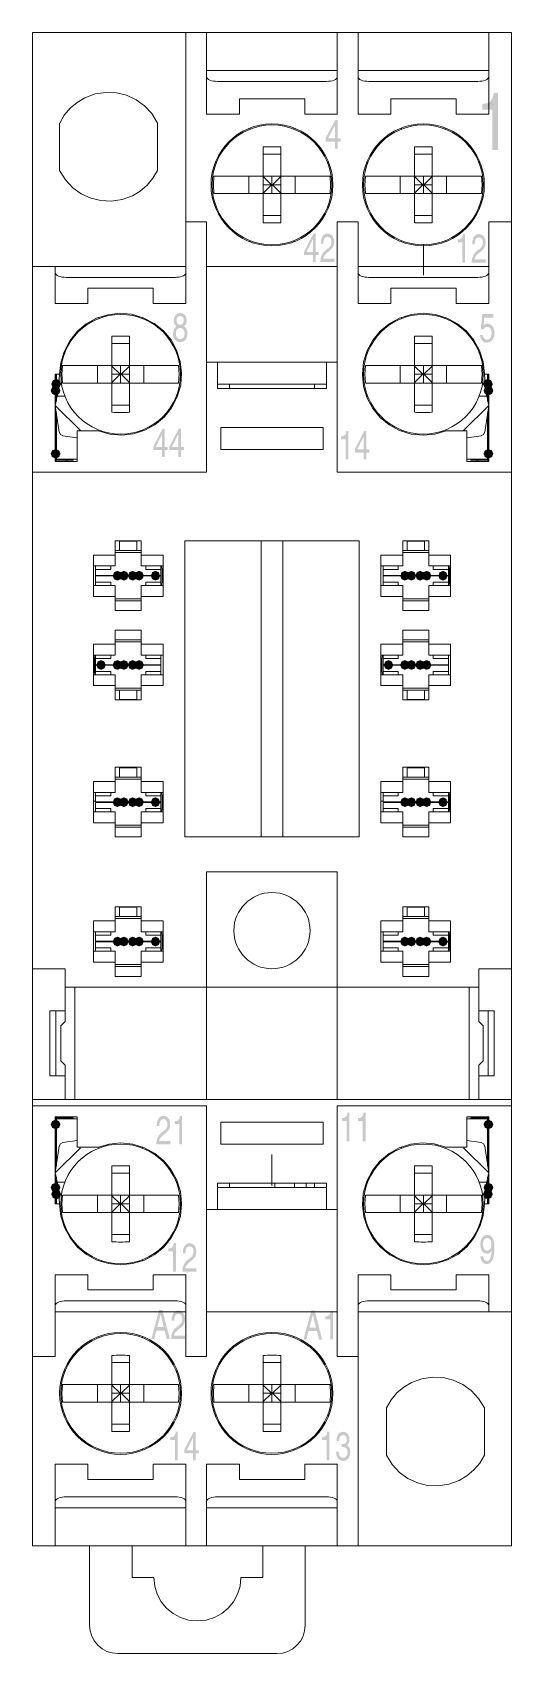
# Model space of a CAD drawing. Header units: inches. Extents: x 9 to 122, y -5 to 111.
# Drawn here: x 100.3 to 122.3, y 10.3 to 84.8 of the extents above.
import ezdxf

# ---------------------------------------------------------------- set-up
doc = ezdxf.new("R2010")
doc.units = ezdxf.units.IN
doc.header["$MEASUREMENT"] = 0

msp = doc.modelspace()

# ---------------------------------------------------------------- hatches: boundary and pattern name
h = msp.add_hatch(color=7)
h.dxf.hatch_style = 2
h.paths.add_polyline_path([(121.719, 79.394), (121.458, 79.394), (121.458, 81.255), (121.003, 81.255), (121.003, 81.515), (121.208, 81.546), (121.355, 81.616), (121.458, 81.761), (121.528, 82.015), (121.719, 82.015)])
h = msp.add_hatch(color=7)
h.paths.add_polyline_path([(113.914, 79.928), (114.227, 79.928), (114.227, 80.523)])
h.paths.add_polyline_path([(114.35, 79.785), (114.35, 79.467), (114.227, 79.467), (114.227, 79.785), (113.801, 79.785), (113.801, 79.946), (114.248, 80.778), (114.35, 80.778), (114.35, 79.928), (114.492, 79.928), (114.492, 79.785)])
h = msp.add_hatch(color=7)
h.paths.add_polyline_path([(112.922, 74.713), (113.223, 74.713), (113.223, 75.308)])
h.paths.add_polyline_path([(113.34, 74.572), (113.34, 74.252), (113.223, 74.252), (113.223, 74.572), (112.814, 74.572), (112.814, 74.732), (113.243, 75.564), (113.34, 75.564), (113.34, 74.713), (113.477, 74.713), (113.477, 74.572)])
h = msp.add_hatch(color=7)
h.dxf.hatch_style = 2
h.paths.add_polyline_path([(113.58, 75.093), (113.59, 75.237), (113.617, 75.347), (113.656, 75.43), (113.704, 75.489), (113.757, 75.528), (113.811, 75.55), (113.862, 75.561), (113.905, 75.564), (114.019, 75.537), (114.112, 75.459), (114.175, 75.336), (114.198, 75.172), (114.178, 75.019), (114.125, 74.904), (114.045, 74.814), (113.947, 74.734), (113.849, 74.659), (113.723, 74.515), (113.688, 74.407), (114.198, 74.407), (114.198, 74.253), (113.557, 74.253), (113.576, 74.435), (113.622, 74.577), (113.69, 74.687), (113.776, 74.772), (113.901, 74.874), (113.97, 74.931), (114.024, 74.992), (114.06, 75.071), (114.072, 75.179), (114.063, 75.261), (114.031, 75.337), (113.974, 75.394), (113.887, 75.416), (113.783, 75.378), (113.727, 75.289), (113.704, 75.182), (113.698, 75.093)])
h = msp.add_hatch(color=7)
h.dxf.hatch_style = 2
h.paths.add_polyline_path([(120.209, 74.227), (120.084, 74.227), (120.084, 75.157), (119.865, 75.157), (119.865, 75.288), (119.964, 75.303), (120.034, 75.338), (120.084, 75.41), (120.117, 75.538), (120.209, 75.538)])
h = msp.add_hatch(color=7)
h.dxf.hatch_style = 2
h.paths.add_polyline_path([(120.531, 75.067), (120.541, 75.21), (120.567, 75.321), (120.607, 75.404), (120.655, 75.463), (120.708, 75.501), (120.762, 75.524), (120.812, 75.535), (120.855, 75.537), (120.97, 75.511), (121.063, 75.433), (121.126, 75.31), (121.149, 75.146), (121.129, 74.993), (121.076, 74.878), (120.996, 74.787), (120.898, 74.708), (120.801, 74.633), (120.674, 74.489), (120.639, 74.381), (121.149, 74.381), (121.149, 74.227), (120.507, 74.227), (120.527, 74.409), (120.573, 74.55), (120.641, 74.66), (120.727, 74.746), (120.851, 74.848), (120.92, 74.905), (120.975, 74.966), (121.01, 75.044), (121.023, 75.153), (121.014, 75.234), (120.982, 75.31), (120.925, 75.367), (120.837, 75.39), (120.734, 75.352), (120.678, 75.263), (120.655, 75.156), (120.649, 75.067)])
h = msp.add_hatch(color=7)
h.paths.add_polyline_path([(107.297, 71.574), (107.288, 71.639), (107.259, 71.702), (107.203, 71.751), (107.114, 71.77), (107.034, 71.75), (106.985, 71.699), (106.96, 71.632), (106.953, 71.565), (107.005, 71.417), (107.123, 71.363), (107.25, 71.424)])
h.paths.add_polyline_path([(106.924, 70.979), (106.932, 70.895), (106.964, 70.81), (107.028, 70.745), (107.132, 70.719), (107.2, 70.729), (107.263, 70.766), (107.309, 70.841), (107.327, 70.967), (107.311, 71.081), (107.267, 71.161), (107.203, 71.207), (107.124, 71.222), (107.035, 71.201), (106.973, 71.146), (106.936, 71.069)])
h.paths.add_polyline_path([(107.298, 71.304), (107.379, 71.236), (107.428, 71.153), (107.452, 71.066), (107.458, 70.986), (107.439, 70.832), (107.379, 70.699), (107.276, 70.606), (107.128, 70.571), (107.019, 70.591), (106.893, 70.672), (106.835, 70.756), (106.805, 70.843), (106.794, 70.922), (106.793, 70.983), (106.837, 71.181), (106.959, 71.302), (106.861, 71.4), (106.826, 71.557), (106.839, 71.671), (106.886, 71.789), (106.977, 71.88), (107.122, 71.918), (107.26, 71.886), (107.353, 71.806), (107.406, 71.697), (107.422, 71.579), (107.409, 71.461), (107.376, 71.383), (107.336, 71.333)])
h = msp.add_hatch(color=7)
h.dxf.hatch_style = 2
h.paths.add_polyline_path([(121.049, 71.344), (121.126, 71.402), (121.238, 71.427), (121.355, 71.399), (121.458, 71.318), (121.531, 71.187), (121.559, 71.007), (121.547, 70.874), (121.497, 70.723), (121.389, 70.598), (121.205, 70.546), (121.105, 70.562), (121.008, 70.618), (120.931, 70.728), (120.89, 70.908), (121.016, 70.908), (121.038, 70.81), (121.083, 70.741), (121.146, 70.701), (121.223, 70.688), (121.308, 70.712), (121.373, 70.777), (121.414, 70.872), (121.428, 70.989), (121.411, 71.114), (121.365, 71.205), (121.296, 71.26), (121.212, 71.279), (121.112, 71.247), (121.031, 71.154), (120.926, 71.162), (120.999, 71.865), (121.504, 71.865), (121.504, 71.704), (121.091, 71.704)])
h = msp.add_hatch(color=7)
h.dxf.hatch_style = 2
h.paths.add_polyline_path([(101.39, 68.135), (101.24, 68.197), (101.177, 68.348), (101.24, 68.499), (101.39, 68.561), (101.415, 68.561), (101.566, 68.499), (101.628, 68.348), (101.566, 68.197), (101.415, 68.135)])
h = msp.add_hatch(color=7)
h.dxf.hatch_style = 2
h.paths.add_polyline_path([(101.566, 68.497), (101.415, 68.435), (101.264, 68.497), (101.202, 68.648), (101.264, 68.799), (101.289, 68.824), (101.44, 68.886), (101.591, 68.824), (101.653, 68.673), (101.591, 68.522)])
h = msp.add_hatch(color=7)
h.dxf.hatch_style = 2
h.paths.add_polyline_path([(101.415, 68.435), (101.265, 68.498), (101.202, 68.648), (101.265, 68.799), (101.415, 68.861), (101.44, 68.861), (101.591, 68.799), (101.653, 68.648), (101.591, 68.498), (101.44, 68.435)])
h = msp.add_hatch(color=7)
h.dxf.hatch_style = 2
h.paths.add_polyline_path([(121.09, 68.522), (121.028, 68.673), (121.09, 68.824), (121.241, 68.886), (121.392, 68.824), (121.417, 68.799), (121.479, 68.648), (121.417, 68.497), (121.266, 68.435), (121.115, 68.497)])
h = msp.add_hatch(color=7)
h.dxf.hatch_style = 2
h.paths.add_polyline_path([(121.241, 68.435), (121.09, 68.498), (121.028, 68.648), (121.09, 68.799), (121.241, 68.861), (121.266, 68.861), (121.417, 68.799), (121.479, 68.648), (121.417, 68.498), (121.266, 68.435)])
h = msp.add_hatch(color=7)
h.dxf.hatch_style = 2
h.paths.add_polyline_path([(121.266, 68.135), (121.115, 68.197), (121.053, 68.348), (121.115, 68.499), (121.266, 68.561), (121.291, 68.561), (121.442, 68.499), (121.504, 68.348), (121.442, 68.197), (121.291, 68.135)])
h = msp.add_hatch(color=7)
h.paths.add_polyline_path([(105.996, 65.756), (106.297, 65.756), (106.297, 66.351)])
h.paths.add_polyline_path([(106.414, 65.615), (106.414, 65.296), (106.297, 65.296), (106.297, 65.615), (105.888, 65.615), (105.888, 65.775), (106.317, 66.607), (106.414, 66.607), (106.414, 65.756), (106.551, 65.756), (106.551, 65.615)])
h = msp.add_hatch(color=7)
h.paths.add_polyline_path([(106.738, 65.756), (107.039, 65.756), (107.039, 66.351)])
h.paths.add_polyline_path([(107.156, 65.615), (107.156, 65.296), (107.039, 65.296), (107.039, 65.615), (106.63, 65.615), (106.63, 65.775), (107.059, 66.607), (107.156, 66.607), (107.156, 65.756), (107.293, 65.756), (107.293, 65.615)])
h = msp.add_hatch(color=7)
h.dxf.hatch_style = 2
h.paths.add_polyline_path([(114.852, 65.186), (114.726, 65.186), (114.726, 66.116), (114.508, 66.116), (114.508, 66.246), (114.606, 66.262), (114.676, 66.297), (114.726, 66.369), (114.76, 66.496), (114.852, 66.496)])
h = msp.add_hatch(color=7)
h.paths.add_polyline_path([(115.256, 65.646), (115.556, 65.646), (115.556, 66.241)])
h.paths.add_polyline_path([(115.674, 65.505), (115.674, 65.186), (115.556, 65.186), (115.556, 65.505), (115.148, 65.505), (115.148, 65.665), (115.577, 66.497), (115.674, 66.497), (115.674, 65.646), (115.811, 65.646), (115.811, 65.505)])
h = msp.add_hatch(color=7)
h.dxf.hatch_style = 2
h.paths.add_polyline_path([(101.39, 65.235), (101.24, 65.298), (101.177, 65.448), (101.24, 65.599), (101.39, 65.661), (101.415, 65.661), (101.566, 65.599), (101.628, 65.448), (101.566, 65.298), (101.415, 65.235)])
h = msp.add_hatch(color=7)
h.dxf.hatch_style = 2
h.paths.add_polyline_path([(121.266, 65.235), (121.115, 65.298), (121.053, 65.448), (121.115, 65.599), (121.266, 65.661), (121.291, 65.661), (121.442, 65.599), (121.504, 65.448), (121.442, 65.298), (121.291, 65.235)])
h = msp.add_hatch(color=7)
h.dxf.hatch_style = 2
h.paths.add_polyline_path([(104.453, 59.838), (104.391, 59.687), (104.24, 59.625), (104.09, 59.687), (104.027, 59.838), (104.09, 60.008), (104.24, 60.07), (104.391, 60.008)])
h = msp.add_hatch(color=7)
h.dxf.hatch_style = 2
h.paths.add_polyline_path([(104.327, 59.858), (104.39, 60.008), (104.541, 60.071), (104.691, 60.008), (104.754, 59.858), (104.691, 59.688), (104.541, 59.625), (104.39, 59.688)])
h = msp.add_hatch(color=7)
h.dxf.hatch_style = 2
h.paths.add_polyline_path([(105.153, 59.838), (105.091, 59.687), (104.94, 59.625), (104.79, 59.687), (104.727, 59.838), (104.79, 60.008), (104.94, 60.07), (105.091, 60.008)])
h = msp.add_hatch(color=7)
h.dxf.hatch_style = 2
h.paths.add_polyline_path([(105.027, 59.858), (105.09, 60.008), (105.24, 60.071), (105.391, 60.008), (105.453, 59.858), (105.391, 59.688), (105.24, 59.625), (105.09, 59.688)])
h = msp.add_hatch(color=7)
h.dxf.hatch_style = 2
h.paths.add_polyline_path([(106.203, 59.838), (106.141, 59.687), (105.99, 59.625), (105.84, 59.687), (105.777, 59.838), (105.84, 60.008), (105.99, 60.07), (106.141, 60.008)])
h = msp.add_hatch(color=7)
h.dxf.hatch_style = 2
h.paths.add_polyline_path([(117.654, 59.838), (117.591, 59.687), (117.441, 59.625), (117.29, 59.687), (117.228, 59.838), (117.29, 60.008), (117.441, 60.07), (117.591, 60.008)])
h = msp.add_hatch(color=7)
h.dxf.hatch_style = 2
h.paths.add_polyline_path([(117.954, 59.838), (117.892, 59.687), (117.741, 59.625), (117.59, 59.687), (117.528, 59.838), (117.59, 60.008), (117.741, 60.07), (117.892, 60.008)])
h = msp.add_hatch(color=7)
h.dxf.hatch_style = 2
h.paths.add_polyline_path([(117.928, 59.858), (117.99, 60.008), (118.141, 60.071), (118.292, 60.008), (118.354, 59.858), (118.292, 59.688), (118.141, 59.625), (117.99, 59.688)])
h = msp.add_hatch(color=7)
h.dxf.hatch_style = 2
h.paths.add_polyline_path([(118.228, 59.858), (118.29, 60.008), (118.441, 60.071), (118.592, 60.008), (118.654, 59.858), (118.592, 59.688), (118.441, 59.625), (118.29, 59.688)])
h = msp.add_hatch(color=7)
h.dxf.hatch_style = 2
h.paths.add_polyline_path([(119.404, 59.838), (119.342, 59.687), (119.191, 59.625), (119.04, 59.687), (118.978, 59.838), (119.04, 60.008), (119.191, 60.07), (119.342, 60.008)])
h = msp.add_hatch(color=7)
h.dxf.hatch_style = 2
h.paths.add_polyline_path([(103.277, 55.758), (103.34, 55.909), (103.49, 55.971), (103.641, 55.909), (103.703, 55.758), (103.703, 55.737), (103.641, 55.587), (103.49, 55.524), (103.34, 55.587), (103.277, 55.737)])
h = msp.add_hatch(color=7)
h.dxf.hatch_style = 2
h.paths.add_polyline_path([(104.453, 55.738), (104.391, 55.587), (104.24, 55.525), (104.09, 55.587), (104.027, 55.738), (104.027, 55.759), (104.09, 55.909), (104.24, 55.972), (104.391, 55.909), (104.453, 55.759)])
h = msp.add_hatch(color=7)
h.dxf.hatch_style = 2
h.paths.add_polyline_path([(104.327, 55.758), (104.39, 55.909), (104.541, 55.971), (104.691, 55.909), (104.754, 55.758), (104.754, 55.737), (104.691, 55.587), (104.541, 55.524), (104.39, 55.587), (104.327, 55.737)])
h = msp.add_hatch(color=7)
h.dxf.hatch_style = 2
h.paths.add_polyline_path([(105.153, 55.738), (105.091, 55.587), (104.94, 55.525), (104.79, 55.587), (104.727, 55.738), (104.727, 55.759), (104.79, 55.909), (104.94, 55.972), (105.091, 55.909), (105.153, 55.759)])
h = msp.add_hatch(color=7)
h.dxf.hatch_style = 2
h.paths.add_polyline_path([(105.027, 55.758), (105.09, 55.909), (105.24, 55.971), (105.391, 55.909), (105.453, 55.758), (105.453, 55.737), (105.391, 55.587), (105.24, 55.524), (105.09, 55.587), (105.027, 55.737)])
h = msp.add_hatch(color=7)
h.dxf.hatch_style = 2
h.paths.add_polyline_path([(116.477, 55.758), (116.54, 55.909), (116.69, 55.971), (116.841, 55.909), (116.903, 55.758), (116.903, 55.737), (116.841, 55.587), (116.69, 55.524), (116.54, 55.587), (116.477, 55.737)])
h = msp.add_hatch(color=7)
h.dxf.hatch_style = 2
h.paths.add_polyline_path([(117.654, 55.738), (117.591, 55.587), (117.441, 55.525), (117.29, 55.587), (117.228, 55.738), (117.228, 55.759), (117.29, 55.909), (117.441, 55.972), (117.591, 55.909), (117.654, 55.759)])
h = msp.add_hatch(color=7)
h.dxf.hatch_style = 2
h.paths.add_polyline_path([(117.954, 55.738), (117.892, 55.587), (117.741, 55.525), (117.59, 55.587), (117.528, 55.738), (117.528, 55.759), (117.59, 55.909), (117.741, 55.972), (117.892, 55.909), (117.954, 55.759)])
h = msp.add_hatch(color=7)
h.dxf.hatch_style = 2
h.paths.add_polyline_path([(117.928, 55.758), (117.99, 55.909), (118.141, 55.971), (118.292, 55.909), (118.354, 55.758), (118.354, 55.737), (118.292, 55.587), (118.141, 55.524), (117.99, 55.587), (117.928, 55.737)])
h = msp.add_hatch(color=7)
h.dxf.hatch_style = 2
h.paths.add_polyline_path([(118.228, 55.758), (118.29, 55.909), (118.441, 55.971), (118.592, 55.909), (118.654, 55.758), (118.654, 55.737), (118.592, 55.587), (118.441, 55.524), (118.29, 55.587), (118.228, 55.737)])
h = msp.add_hatch(color=7)
h.dxf.hatch_style = 2
h.paths.add_polyline_path([(104.453, 49.437), (104.391, 49.287), (104.24, 49.224), (104.09, 49.287), (104.027, 49.437), (104.09, 49.607), (104.24, 49.67), (104.391, 49.607)])
h = msp.add_hatch(color=7)
h.dxf.hatch_style = 2
h.paths.add_polyline_path([(104.327, 49.457), (104.39, 49.608), (104.541, 49.67), (104.691, 49.608), (104.754, 49.457), (104.691, 49.287), (104.541, 49.225), (104.39, 49.287)])
h = msp.add_hatch(color=7)
h.dxf.hatch_style = 2
h.paths.add_polyline_path([(105.153, 49.437), (105.091, 49.287), (104.94, 49.224), (104.79, 49.287), (104.727, 49.437), (104.79, 49.607), (104.94, 49.67), (105.091, 49.607)])
h = msp.add_hatch(color=7)
h.dxf.hatch_style = 2
h.paths.add_polyline_path([(105.027, 49.457), (105.09, 49.608), (105.24, 49.67), (105.391, 49.608), (105.453, 49.457), (105.391, 49.287), (105.24, 49.225), (105.09, 49.287)])
h = msp.add_hatch(color=7)
h.dxf.hatch_style = 2
h.paths.add_polyline_path([(106.203, 49.437), (106.141, 49.287), (105.99, 49.224), (105.84, 49.287), (105.777, 49.437), (105.84, 49.607), (105.99, 49.67), (106.141, 49.607)])
h = msp.add_hatch(color=7)
h.dxf.hatch_style = 2
h.paths.add_polyline_path([(117.654, 49.437), (117.591, 49.287), (117.441, 49.224), (117.29, 49.287), (117.228, 49.437), (117.29, 49.607), (117.441, 49.67), (117.591, 49.607)])
h = msp.add_hatch(color=7)
h.dxf.hatch_style = 2
h.paths.add_polyline_path([(117.954, 49.437), (117.892, 49.287), (117.741, 49.224), (117.59, 49.287), (117.528, 49.437), (117.59, 49.607), (117.741, 49.67), (117.892, 49.607)])
h = msp.add_hatch(color=7)
h.dxf.hatch_style = 2
h.paths.add_polyline_path([(117.928, 49.457), (117.99, 49.608), (118.141, 49.67), (118.292, 49.608), (118.354, 49.457), (118.292, 49.287), (118.141, 49.225), (117.99, 49.287)])
h = msp.add_hatch(color=7)
h.dxf.hatch_style = 2
h.paths.add_polyline_path([(118.228, 49.457), (118.29, 49.608), (118.441, 49.67), (118.592, 49.608), (118.654, 49.457), (118.592, 49.287), (118.441, 49.225), (118.29, 49.287)])
h = msp.add_hatch(color=7)
h.dxf.hatch_style = 2
h.paths.add_polyline_path([(119.404, 49.437), (119.342, 49.287), (119.191, 49.224), (119.04, 49.287), (118.978, 49.437), (119.04, 49.607), (119.191, 49.67), (119.342, 49.607)])
h = msp.add_hatch(color=7)
h.dxf.hatch_style = 2
h.paths.add_polyline_path([(104.453, 43.037), (104.391, 42.887), (104.24, 42.824), (104.09, 42.887), (104.027, 43.037), (104.09, 43.207), (104.24, 43.27), (104.391, 43.207)])
h = msp.add_hatch(color=7)
h.dxf.hatch_style = 2
h.paths.add_polyline_path([(104.327, 43.057), (104.39, 43.208), (104.541, 43.27), (104.691, 43.208), (104.754, 43.057), (104.691, 42.887), (104.541, 42.825), (104.39, 42.887)])
h = msp.add_hatch(color=7)
h.dxf.hatch_style = 2
h.paths.add_polyline_path([(105.153, 43.037), (105.091, 42.887), (104.94, 42.824), (104.79, 42.887), (104.727, 43.037), (104.79, 43.207), (104.94, 43.27), (105.091, 43.207)])
h = msp.add_hatch(color=7)
h.dxf.hatch_style = 2
h.paths.add_polyline_path([(105.027, 43.057), (105.09, 43.208), (105.24, 43.27), (105.391, 43.208), (105.453, 43.057), (105.391, 42.887), (105.24, 42.825), (105.09, 42.887)])
h = msp.add_hatch(color=7)
h.dxf.hatch_style = 2
h.paths.add_polyline_path([(106.203, 43.037), (106.141, 42.887), (105.99, 42.824), (105.84, 42.887), (105.777, 43.037), (105.84, 43.207), (105.99, 43.27), (106.141, 43.207)])
h = msp.add_hatch(color=7)
h.dxf.hatch_style = 2
h.paths.add_polyline_path([(117.654, 43.037), (117.591, 42.887), (117.441, 42.824), (117.29, 42.887), (117.228, 43.037), (117.29, 43.207), (117.441, 43.27), (117.591, 43.207)])
h = msp.add_hatch(color=7)
h.dxf.hatch_style = 2
h.paths.add_polyline_path([(117.954, 43.037), (117.892, 42.887), (117.741, 42.824), (117.59, 42.887), (117.528, 43.037), (117.59, 43.207), (117.741, 43.27), (117.892, 43.207)])
h = msp.add_hatch(color=7)
h.dxf.hatch_style = 2
h.paths.add_polyline_path([(117.928, 43.057), (117.99, 43.208), (118.141, 43.27), (118.292, 43.208), (118.354, 43.057), (118.292, 42.887), (118.141, 42.825), (117.99, 42.887)])
h = msp.add_hatch(color=7)
h.dxf.hatch_style = 2
h.paths.add_polyline_path([(118.228, 43.057), (118.29, 43.208), (118.441, 43.27), (118.592, 43.208), (118.654, 43.057), (118.592, 42.887), (118.441, 42.825), (118.29, 42.887)])
h = msp.add_hatch(color=7)
h.dxf.hatch_style = 2
h.paths.add_polyline_path([(119.404, 43.037), (119.342, 42.887), (119.191, 42.824), (119.04, 42.887), (118.978, 43.037), (119.04, 43.207), (119.191, 43.27), (119.342, 43.207)])
h = msp.add_hatch(color=7)
h.dxf.hatch_style = 2
h.paths.add_polyline_path([(106.048, 34.572), (106.057, 34.714), (106.084, 34.825), (106.124, 34.908), (106.172, 34.966), (106.225, 35.005), (106.279, 35.028), (106.33, 35.039), (106.373, 35.041), (106.487, 35.014), (106.58, 34.937), (106.643, 34.814), (106.665, 34.65), (106.646, 34.497), (106.593, 34.382), (106.513, 34.292), (106.415, 34.213), (106.317, 34.138), (106.191, 33.993), (106.156, 33.885), (106.665, 33.885), (106.665, 33.732), (106.025, 33.732), (106.044, 33.913), (106.089, 34.055), (106.157, 34.165), (106.244, 34.25), (106.369, 34.351), (106.438, 34.409), (106.492, 34.471), (106.527, 34.549), (106.54, 34.658), (106.53, 34.739), (106.499, 34.815), (106.442, 34.872), (106.355, 34.894), (106.251, 34.857), (106.195, 34.767), (106.172, 34.661), (106.166, 34.572)])
h = msp.add_hatch(color=7)
h.dxf.hatch_style = 2
h.paths.add_polyline_path([(107.21, 33.731), (107.085, 33.731), (107.085, 34.661), (106.866, 34.661), (106.866, 34.792), (106.964, 34.807), (107.035, 34.842), (107.084, 34.914), (107.118, 35.041), (107.21, 35.041)])
h = msp.add_hatch(color=7)
h.dxf.hatch_style = 2
h.paths.add_polyline_path([(114.894, 33.875), (114.769, 33.875), (114.769, 34.806), (114.55, 34.806), (114.55, 34.936), (114.649, 34.951), (114.719, 34.986), (114.769, 35.059), (114.802, 35.186), (114.894, 35.186)])
h = msp.add_hatch(color=7)
h.dxf.hatch_style = 2
h.paths.add_polyline_path([(115.636, 33.875), (115.511, 33.875), (115.511, 34.806), (115.292, 34.806), (115.292, 34.936), (115.39, 34.951), (115.461, 34.986), (115.511, 35.059), (115.544, 35.186), (115.636, 35.186)])
h = msp.add_hatch(color=7)
h.dxf.hatch_style = 2
h.paths.add_polyline_path([(101.39, 34.434), (101.24, 34.496), (101.177, 34.647), (101.24, 34.797), (101.39, 34.86), (101.415, 34.86), (101.566, 34.797), (101.628, 34.647), (101.566, 34.496), (101.415, 34.434)])
h = msp.add_hatch(color=7)
h.dxf.hatch_style = 2
h.paths.add_polyline_path([(121.266, 34.434), (121.115, 34.496), (121.053, 34.647), (121.115, 34.797), (121.266, 34.86), (121.291, 34.86), (121.442, 34.797), (121.504, 34.647), (121.442, 34.496), (121.291, 34.434)])
h = msp.add_hatch(color=7)
h.dxf.hatch_style = 2
h.paths.add_polyline_path([(101.39, 31.534), (101.24, 31.597), (101.177, 31.747), (101.24, 31.898), (101.39, 31.96), (101.415, 31.96), (101.566, 31.898), (101.628, 31.747), (101.566, 31.597), (101.415, 31.534)])
h = msp.add_hatch(color=7)
h.dxf.hatch_style = 2
h.paths.add_polyline_path([(101.415, 31.234), (101.265, 31.297), (101.202, 31.447), (101.265, 31.598), (101.415, 31.66), (101.44, 31.66), (101.591, 31.598), (101.653, 31.447), (101.591, 31.297), (101.44, 31.234)])
h = msp.add_hatch(color=7)
h.dxf.hatch_style = 2
h.paths.add_polyline_path([(101.264, 31.297), (101.202, 31.447), (101.264, 31.598), (101.415, 31.66), (101.566, 31.598), (101.591, 31.573), (101.653, 31.422), (101.591, 31.272), (101.44, 31.209), (101.289, 31.272)])
h = msp.add_hatch(color=7)
h.dxf.hatch_style = 2
h.paths.add_polyline_path([(121.392, 31.272), (121.241, 31.209), (121.09, 31.272), (121.028, 31.422), (121.09, 31.573), (121.115, 31.598), (121.266, 31.66), (121.417, 31.598), (121.479, 31.447), (121.417, 31.297)])
h = msp.add_hatch(color=7)
h.dxf.hatch_style = 2
h.paths.add_polyline_path([(121.241, 31.234), (121.09, 31.297), (121.028, 31.447), (121.09, 31.598), (121.241, 31.66), (121.266, 31.66), (121.417, 31.598), (121.479, 31.447), (121.417, 31.297), (121.266, 31.234)])
h = msp.add_hatch(color=7)
h.dxf.hatch_style = 2
h.paths.add_polyline_path([(121.266, 31.534), (121.115, 31.597), (121.053, 31.747), (121.115, 31.898), (121.266, 31.96), (121.291, 31.96), (121.442, 31.898), (121.504, 31.747), (121.442, 31.597), (121.291, 31.534)])
h = msp.add_hatch(color=7)
h.dxf.hatch_style = 2
h.paths.add_polyline_path([(106.925, 27.887), (106.8, 27.887), (106.8, 28.817), (106.581, 28.817), (106.581, 28.948), (106.679, 28.963), (106.75, 28.997), (106.799, 29.069), (106.833, 29.197), (106.925, 29.197)])
h = msp.add_hatch(color=7)
h.dxf.hatch_style = 2
h.paths.add_polyline_path([(107.247, 28.727), (107.257, 28.87), (107.283, 28.981), (107.323, 29.064), (107.371, 29.122), (107.424, 29.161), (107.478, 29.183), (107.528, 29.194), (107.571, 29.197), (107.686, 29.17), (107.779, 29.093), (107.842, 28.969), (107.865, 28.805), (107.845, 28.652), (107.792, 28.537), (107.712, 28.447), (107.614, 28.367), (107.516, 28.293), (107.39, 28.149), (107.355, 28.041), (107.865, 28.041), (107.865, 27.887), (107.223, 27.887), (107.242, 28.068), (107.288, 28.21), (107.356, 28.32), (107.442, 28.406), (107.567, 28.507), (107.636, 28.564), (107.69, 28.626), (107.726, 28.704), (107.739, 28.813), (107.73, 28.894), (107.698, 28.97), (107.641, 29.027), (107.553, 29.05), (107.449, 29.012), (107.394, 28.923), (107.371, 28.816), (107.365, 28.727)])
h = msp.add_hatch(color=7)
h.paths.add_polyline_path([(121.413, 29.152), (121.402, 29.258), (121.368, 29.347), (121.307, 29.408), (121.217, 29.431), (121.139, 29.41), (121.08, 29.35), (121.041, 29.257), (121.028, 29.137), (121.047, 28.987), (121.096, 28.901), (121.16, 28.862), (121.226, 28.853), (121.282, 28.864), (121.344, 28.906), (121.393, 28.996)])
h.paths.add_polyline_path([(120.902, 29.129), (120.922, 29.3), (120.981, 29.443), (121.079, 29.542), (121.215, 29.579), (121.319, 29.561), (121.4, 29.514), (121.46, 29.443), (121.502, 29.355), (121.53, 29.257), (121.547, 29.156), (121.554, 29.059), (121.556, 28.971), (121.555, 28.899), (121.548, 28.797), (121.533, 28.676), (121.505, 28.55), (121.462, 28.43), (121.4, 28.329), (121.314, 28.259), (121.203, 28.233), (121.061, 28.27), (120.971, 28.361), (120.925, 28.475), (120.912, 28.583), (121.035, 28.583), (121.082, 28.426), (121.2, 28.369), (121.288, 28.398), (121.355, 28.487), (121.403, 28.64), (121.434, 28.86), (121.34, 28.747), (121.209, 28.706), (121.085, 28.735), (120.988, 28.82), (120.924, 28.953)])
h = msp.add_hatch(color=7)
h.paths.add_polyline_path([(106.369, 25.339), (106.228, 25.927), (106.071, 25.339)])
h.paths.add_polyline_path([(106.032, 25.177), (105.932, 24.788), (105.799, 24.788), (106.159, 26.128), (106.306, 26.128), (106.651, 24.788), (106.511, 24.788), (106.416, 25.177)])
h = msp.add_hatch(color=7)
h.dxf.hatch_style = 2
h.paths.add_polyline_path([(106.728, 25.629), (106.738, 25.772), (106.765, 25.883), (106.804, 25.966), (106.852, 26.025), (106.905, 26.063), (106.959, 26.086), (107.01, 26.097), (107.053, 26.099), (107.167, 26.073), (107.26, 25.995), (107.323, 25.872), (107.346, 25.708), (107.327, 25.555), (107.273, 25.44), (107.193, 25.349), (107.095, 25.27), (106.998, 25.195), (106.87, 25.051), (106.836, 24.943), (107.346, 24.943), (107.346, 24.789), (106.705, 24.789), (106.724, 24.97), (106.77, 25.112), (106.838, 25.222), (106.925, 25.308), (107.049, 25.409), (107.117, 25.466), (107.171, 25.528), (107.207, 25.606), (107.22, 25.715), (107.21, 25.796), (107.179, 25.873), (107.122, 25.929), (107.035, 25.952), (106.931, 25.914), (106.875, 25.825), (106.852, 25.718), (106.846, 25.629)])
h = msp.add_hatch(color=7)
h.paths.add_polyline_path([(113.36, 25.32), (113.219, 25.909), (113.062, 25.32)])
h.paths.add_polyline_path([(113.022, 25.161), (112.923, 24.77), (112.79, 24.77), (113.149, 26.109), (113.296, 26.109), (113.644, 24.77), (113.502, 24.77), (113.407, 25.161)])
h = msp.add_hatch(color=7)
h.dxf.hatch_style = 2
h.paths.add_polyline_path([(114.139, 24.771), (114.015, 24.771), (114.015, 25.701), (113.795, 25.701), (113.795, 25.832), (113.893, 25.847), (113.964, 25.882), (114.014, 25.954), (114.048, 26.081), (114.139, 26.081)])
h = msp.add_hatch(color=7)
h.dxf.hatch_style = 2
h.paths.add_polyline_path([(107.014, 19.219), (106.889, 19.219), (106.889, 20.149), (106.67, 20.149), (106.67, 20.279), (106.768, 20.295), (106.839, 20.33), (106.889, 20.402), (106.923, 20.53), (107.014, 20.53)])
h = msp.add_hatch(color=7)
h.paths.add_polyline_path([(107.418, 19.679), (107.719, 19.679), (107.719, 20.274)])
h.paths.add_polyline_path([(107.837, 19.538), (107.837, 19.218), (107.719, 19.218), (107.719, 19.538), (107.31, 19.538), (107.31, 19.697), (107.74, 20.529), (107.837, 20.529), (107.837, 19.679), (107.974, 19.679), (107.974, 19.538)])
h = msp.add_hatch(color=7)
h.dxf.hatch_style = 2
h.paths.add_polyline_path([(113.974, 19.224), (113.849, 19.224), (113.849, 20.154), (113.63, 20.154), (113.63, 20.284), (113.729, 20.3), (113.799, 20.335), (113.849, 20.407), (113.883, 20.533), (113.974, 20.533)])
h = msp.add_hatch(color=7)
h.dxf.hatch_style = 2
h.paths.add_polyline_path([(114.536, 19.969), (114.598, 19.966), (114.664, 19.976), (114.721, 20.011), (114.761, 20.077), (114.776, 20.18), (114.768, 20.245), (114.742, 20.313), (114.689, 20.365), (114.602, 20.387), (114.504, 20.356), (114.451, 20.281), (114.427, 20.188), (114.42, 20.105), (114.304, 20.105), (114.317, 20.253), (114.364, 20.391), (114.457, 20.493), (114.609, 20.533), (114.73, 20.507), (114.821, 20.436), (114.878, 20.327), (114.898, 20.188), (114.886, 20.079), (114.857, 19.999), (114.818, 19.946), (114.777, 19.918), (114.84, 19.875), (114.89, 19.813), (114.922, 19.725), (114.934, 19.61), (114.915, 19.453), (114.855, 19.318), (114.75, 19.224), (114.596, 19.188), (114.422, 19.246), (114.358, 19.316), (114.317, 19.407), (114.293, 19.512), (114.282, 19.625), (114.404, 19.625), (114.412, 19.527), (114.44, 19.433), (114.499, 19.363), (114.604, 19.335), (114.687, 19.353), (114.751, 19.405), (114.793, 19.486), (114.808, 19.589), (114.785, 19.72), (114.729, 19.792), (114.657, 19.823), (114.589, 19.829), (114.536, 19.827)])

# ---------------------------------------------------------------- linework, layer by layer
at = {"color": 7, "lineweight": 0}
for points in [[(100.34, 84.799), (122.34, 84.799)], [(100.34, 15.296), (100.34, 84.798)], [(107.39, 72.349), (107.39, 84.798)], [(108.34, 81.049), (108.34, 84.799)], [(114.34, 84.799), (114.34, 81.048)], [(115.29, 81.049), (115.29, 84.799)], [(121.291, 84.799), (121.291, 81.048)], [(122.34, 15.296), (122.34, 84.798)], [(108.34, 83.049), (114.34, 83.049)], [(108.34, 82.756), (108.351, 82.715), (108.378, 82.676), (108.425, 82.641), (108.487, 82.609), (108.563, 82.583), (108.649, 82.564), (108.743, 82.553), (108.84, 82.549)], [(114.34, 82.756), (114.331, 82.715), (114.303, 82.676), (114.256, 82.641), (114.195, 82.609), (114.118, 82.583), (114.032, 82.564), (113.937, 82.553), (113.841, 82.549)], [(115.29, 83.049), (121.291, 83.049)], [(115.29, 82.756), (115.301, 82.715), (115.328, 82.676), (115.375, 82.641), (115.437, 82.609), (115.513, 82.583), (115.599, 82.564), (115.694, 82.553), (115.791, 82.549)], [(121.291, 82.756), (121.281, 82.715), (121.253, 82.676), (121.206, 82.641), (121.144, 82.609), (121.068, 82.583), (120.982, 82.564), (120.888, 82.553), (120.791, 82.549)], [(106.09, 80.638), (105.825, 81.07), (105.489, 81.429), (105.097, 81.71), (104.661, 81.91), (104.195, 82.024), (103.712, 82.046), (103.226, 81.973), (102.75, 81.799), (102.39, 81.585), (102.073, 81.316), (101.804, 80.999), (101.591, 80.638)], [(108.84, 82.549), (113.84, 82.549)], [(115.791, 82.549), (120.79, 82.549)], [(109.841, 81.748), (112.841, 81.748)], [(109.841, 81.049), (109.841, 81.748)], [(112.841, 81.049), (112.841, 81.748)], [(116.79, 81.748), (116.79, 81.049)], [(116.79, 81.748), (119.79, 81.748)], [(119.79, 81.049), (119.79, 81.748)], [(101.59, 78.458), (101.59, 80.638)], [(106.09, 78.458), (106.09, 80.638)], [(108.34, 81.049), (109.841, 81.049)], [(110.34, 80.414), (110.34, 80.361)], [(112.34, 80.36), (112.34, 80.413)], [(112.841, 81.049), (114.341, 81.049)], [(115.29, 81.049), (116.79, 81.049)], [(117.291, 80.414), (117.291, 80.361)], [(119.291, 80.36), (119.291, 80.413)], [(119.79, 81.049), (121.291, 81.049)], [(110.94, 79.543), (111.04, 79.546), (111.14, 79.547), (111.24, 79.548), (111.34, 79.548), (111.441, 79.548), (111.54, 79.547), (111.64, 79.546), (111.74, 79.543)], [(110.94, 79.543), (110.94, 78.198)], [(110.94, 79.209), (111.74, 79.209)], [(111.74, 78.199), (111.74, 79.544)], [(117.891, 79.543), (117.991, 79.546), (118.09, 79.547), (118.191, 79.548), (118.29, 79.548), (118.391, 79.548), (118.491, 79.547), (118.591, 79.546), (118.69, 79.543)], [(117.891, 78.199), (117.891, 79.544)], [(117.891, 79.209), (118.69, 79.209)], [(118.691, 79.543), (118.691, 78.198)], [(101.59, 78.458), (101.855, 78.027), (102.191, 77.668), (102.584, 77.387), (103.02, 77.187), (103.486, 77.073), (103.968, 77.051), (104.454, 77.124), (104.93, 77.298), (105.29, 77.512), (105.608, 77.781), (105.876, 78.098), (106.09, 78.458)], [(108.677, 78.199), (108.647, 77.798), (108.677, 77.398)], [(108.677, 78.199), (114.004, 78.199)], [(108.725, 78.798), (108.778, 78.798)], [(110.279, 77.398), (110.279, 78.198)], [(110.94, 78.176), (110.94, 77.421)], [(110.94, 78.176), (111.318, 77.799)], [(111.34, 78.199), (111.34, 77.398)], [(111.363, 77.798), (111.74, 78.176)], [(111.74, 77.421), (111.74, 78.176)], [(112.401, 77.398), (112.401, 78.198)], [(113.902, 78.798), (113.957, 78.798)], [(114.004, 77.398), (114.034, 77.798), (114.004, 78.198)], [(115.627, 78.199), (115.597, 77.798), (115.627, 77.398)], [(115.627, 78.199), (120.954, 78.199)], [(115.675, 78.798), (115.728, 78.798)], [(117.23, 78.199), (117.23, 77.398)], [(117.891, 77.421), (117.891, 78.176)], [(117.891, 78.176), (118.268, 77.799)], [(118.29, 78.199), (118.29, 77.398)], [(118.313, 77.798), (118.69, 78.176)], [(118.691, 78.176), (118.691, 77.421)], [(119.352, 77.398), (119.352, 78.198)], [(120.853, 78.798), (120.905, 78.798)], [(120.954, 77.398), (120.984, 77.798), (120.954, 78.198)], [(110.94, 77.798), (111.318, 77.798)], [(110.94, 77.421), (111.318, 77.798)], [(111.363, 77.798), (111.74, 77.421)], [(111.363, 77.798), (111.74, 77.798)], [(117.891, 77.798), (118.268, 77.798)], [(117.891, 77.421), (118.268, 77.798)], [(118.313, 77.798), (118.69, 77.421)], [(118.313, 77.798), (118.69, 77.798)], [(108.677, 77.398), (114.004, 77.398)], [(108.725, 76.798), (108.778, 76.798)], [(110.94, 77.398), (110.94, 76.054)], [(111.74, 76.054), (111.74, 77.398)], [(113.902, 76.798), (113.957, 76.798)], [(115.627, 77.398), (120.954, 77.398)], [(115.675, 76.798), (115.728, 76.798)], [(117.891, 76.054), (117.891, 77.398)], [(118.691, 77.398), (118.691, 76.054)], [(120.853, 76.798), (120.905, 76.798)], [(107.39, 76.098), (108.34, 76.098)], [(108.34, 64.598), (108.34, 76.098)], [(110.94, 76.387), (111.74, 76.387)], [(111.74, 76.054), (111.64, 76.051), (111.541, 76.05), (111.441, 76.049), (111.34, 76.049), (111.24, 76.049), (111.14, 76.05), (111.041, 76.051), (110.941, 76.054)], [(114.34, 76.098), (115.29, 76.098)], [(114.34, 76.098), (114.34, 64.597)], [(115.29, 72.349), (115.29, 76.098)], [(117.891, 76.387), (118.69, 76.387)], [(118.691, 76.054), (118.591, 76.051), (118.491, 76.05), (118.391, 76.049), (118.29, 76.049), (118.191, 76.049), (118.091, 76.05), (117.991, 76.051), (117.892, 76.054)], [(121.291, 76.098), (122.34, 76.098)], [(121.291, 76.098), (121.291, 72.349)], [(110.34, 75.237), (110.34, 75.183)], [(112.34, 75.183), (112.34, 75.237)], [(117.291, 75.237), (117.291, 75.183)], [(119.291, 75.183), (119.291, 75.237)], [(118.29, 73.643), (118.29, 75.07)], [(100.34, 74.048), (107.39, 74.048)], [(101.39, 74.048), (101.39, 72.348)], [(101.39, 73.755), (101.4, 73.715), (101.428, 73.677), (101.475, 73.641), (101.536, 73.609), (101.613, 73.583), (101.699, 73.564), (101.793, 73.552), (101.89, 73.548)], [(106.89, 73.548), (106.978, 73.552), (107.061, 73.561), (107.14, 73.577), (107.212, 73.597), (107.274, 73.622), (107.324, 73.652), (107.36, 73.685), (107.382, 73.719), (107.39, 73.755)], [(108.34, 74.048), (114.34, 74.048)], [(115.29, 74.048), (121.291, 74.048)], [(115.29, 73.755), (115.301, 73.715), (115.328, 73.677), (115.375, 73.641), (115.437, 73.609), (115.513, 73.583), (115.599, 73.564), (115.694, 73.552), (115.791, 73.548)], [(120.791, 73.548), (120.888, 73.552), (120.982, 73.563), (121.068, 73.583), (121.145, 73.608), (121.206, 73.64), (121.253, 73.676), (121.28, 73.715), (121.291, 73.755)], [(101.89, 73.548), (106.89, 73.548)], [(102.89, 72.349), (102.89, 73.048)], [(102.89, 73.048), (105.89, 73.048)], [(105.89, 72.349), (105.89, 73.048)], [(115.791, 73.548), (120.79, 73.548)], [(116.79, 73.048), (116.79, 72.349)], [(116.79, 73.048), (119.79, 73.048)], [(119.79, 72.349), (119.79, 73.048)], [(101.39, 72.349), (102.891, 72.349)], [(105.89, 72.349), (107.39, 72.349)], [(115.29, 72.349), (116.79, 72.349)], [(119.79, 72.349), (121.291, 72.349)], [(103.351, 66.498), (103.896, 66.342), (104.445, 66.298), (104.982, 66.361), (105.494, 66.525), (105.965, 66.783), (106.382, 67.129), (106.729, 67.556), (106.992, 68.059), (107.148, 68.604), (107.191, 69.153), (107.127, 69.69), (106.963, 70.202), (106.705, 70.673), (106.359, 71.089), (105.932, 71.436), (105.43, 71.698), (104.884, 71.855), (104.336, 71.899), (103.798, 71.836), (103.287, 71.672), (102.815, 71.414), (102.399, 71.068), (102.053, 70.64), (101.79, 70.137), (101.64, 69.627), (101.59, 69.098)], [(103.39, 71.714), (103.39, 71.661)], [(105.39, 71.66), (105.39, 71.713)], [(121.091, 69.098), (121.034, 69.663), (120.871, 70.188), (120.613, 70.664), (120.271, 71.078), (119.856, 71.42), (119.38, 71.678), (118.854, 71.841), (118.29, 71.898), (117.726, 71.841), (117.2, 71.678), (116.725, 71.42), (116.31, 71.078), (115.968, 70.664), (115.71, 70.188), (115.547, 69.663), (115.49, 69.098), (115.547, 68.534), (115.71, 68.009), (115.968, 67.533), (116.31, 67.118), (116.725, 66.776), (117.2, 66.518), (117.726, 66.354), (118.29, 66.297), (118.82, 66.348), (119.33, 66.499)], [(117.291, 71.714), (117.291, 71.661)], [(119.291, 71.66), (119.291, 71.713)], [(103.99, 70.843), (104.09, 70.845), (104.19, 70.847), (104.29, 70.848), (104.39, 70.848), (104.49, 70.848), (104.591, 70.847), (104.69, 70.845), (104.79, 70.843)], [(103.99, 69.498), (103.99, 70.843)], [(104.79, 69.498), (104.79, 70.843)], [(117.891, 70.843), (117.991, 70.845), (118.09, 70.847), (118.191, 70.848), (118.29, 70.848), (118.391, 70.848), (118.491, 70.847), (118.591, 70.845), (118.69, 70.843)], [(117.891, 69.498), (117.891, 70.843)], [(118.691, 70.843), (118.691, 69.498)], [(101.775, 70.098), (101.829, 70.098)], [(103.99, 70.509), (104.79, 70.509)], [(106.952, 70.098), (107.005, 70.098)], [(115.675, 70.098), (115.728, 70.098)], [(117.891, 70.509), (118.69, 70.509)], [(120.853, 70.098), (120.905, 70.098)], [(101.727, 69.498), (101.697, 69.098), (101.727, 68.699)], [(101.727, 69.498), (107.054, 69.498)], [(103.329, 68.698), (103.329, 69.497)], [(103.99, 68.72), (103.99, 69.477)], [(103.99, 69.476), (104.368, 69.099)], [(104.39, 69.498), (104.39, 68.699)], [(104.413, 69.098), (104.79, 69.476)], [(104.79, 68.72), (104.79, 69.477)], [(105.451, 68.698), (105.451, 69.497)], [(107.054, 68.698), (107.084, 69.098), (107.054, 69.497)], [(108.34, 69.648), (114.34, 69.648)], [(108.84, 68.448), (108.84, 69.647)], [(113.841, 69.648), (113.841, 68.449)], [(115.627, 69.498), (115.597, 69.098), (115.627, 68.699)], [(115.627, 69.498), (120.954, 69.498)], [(117.23, 69.498), (117.23, 68.699)], [(117.891, 68.72), (117.891, 69.477)], [(117.891, 69.476), (118.268, 69.099)], [(118.29, 69.498), (118.29, 68.699)], [(118.313, 69.098), (118.69, 69.476)], [(118.691, 69.476), (118.691, 68.72)], [(119.352, 68.698), (119.352, 69.497)], [(120.954, 68.698), (120.984, 69.098), (120.954, 69.497)], [(101.39, 67.67), (101.54, 68.377), (101.59, 69.098)], [(101.39, 69.098), (101.39, 65.098)], [(101.39, 69.098), (101.59, 69.098)], [(101.415, 69.098), (101.415, 67.76)], [(101.44, 69.098), (101.44, 67.857)], [(101.727, 68.698), (107.054, 68.698)], [(103.99, 68.72), (104.368, 69.098)], [(103.99, 69.098), (104.368, 69.098)], [(103.99, 67.353), (103.99, 68.698)], [(104.413, 69.098), (104.79, 69.098)], [(104.413, 69.098), (104.79, 68.721)], [(104.79, 67.353), (104.79, 68.698)], [(108.84, 68.648), (113.84, 68.648)], [(109.39, 68.448), (109.39, 68.648)], [(113.29, 68.648), (113.29, 68.448)], [(115.627, 68.698), (120.954, 68.698)], [(117.891, 69.098), (118.268, 69.098)], [(117.891, 68.72), (118.268, 69.098)], [(117.891, 67.353), (117.891, 68.698)], [(118.313, 69.098), (118.69, 68.721)], [(118.313, 69.098), (118.69, 69.098)], [(118.691, 68.698), (118.691, 67.353)], [(121.091, 69.098), (121.141, 68.377), (121.291, 67.67)], [(121.091, 69.098), (121.291, 69.098)], [(121.241, 67.858), (121.241, 69.099)], [(121.266, 67.76), (121.266, 69.098)], [(121.291, 69.098), (121.291, 65.098)], [(101.493, 68.098), (101.829, 68.098)], [(106.952, 68.098), (107.005, 68.098)], [(108.84, 68.448), (113.84, 68.448)], [(115.675, 68.098), (115.728, 68.098)], [(120.853, 68.098), (121.188, 68.098)], [(101.39, 67.67), (102.543, 66.517)], [(101.39, 67.67), (101.568, 66.445)], [(101.415, 67.498), (101.415, 65.098)], [(101.44, 67.327), (101.44, 65.198)], [(103.99, 67.687), (104.79, 67.687)], [(104.79, 67.353), (104.69, 67.35), (104.59, 67.35), (104.49, 67.349), (104.39, 67.348), (104.29, 67.349), (104.19, 67.35), (104.091, 67.35), (103.991, 67.353)], [(117.891, 67.687), (118.69, 67.687)], [(118.691, 67.353), (118.591, 67.35), (118.491, 67.35), (118.391, 67.349), (118.29, 67.348), (118.191, 67.349), (118.091, 67.35), (117.991, 67.35), (117.892, 67.353)], [(120.138, 66.518), (121.291, 67.669)], [(121.112, 66.446), (121.291, 67.67)], [(121.241, 65.198), (121.241, 67.327)], [(121.266, 65.098), (121.266, 67.498)], [(101.569, 66.446), (101.625, 66.333), (101.738, 66.276)], [(101.738, 66.277), (102.391, 66.181)], [(102.39, 65.098), (102.39, 66.499)], [(102.39, 66.498), (103.351, 66.498)], [(103.39, 66.536), (103.39, 66.482)], [(105.39, 66.483), (105.39, 66.537)], [(108.99, 66.648), (113.69, 66.648)], [(108.99, 66.648), (108.99, 65.648)], [(113.69, 66.648), (113.69, 65.648)], [(117.291, 66.536), (117.291, 66.482)], [(119.291, 66.483), (119.291, 66.537)], [(119.33, 66.498), (120.291, 66.498)], [(120.29, 66.181), (120.944, 66.277)], [(120.291, 66.498), (120.291, 65.098)], [(120.943, 66.277), (121.056, 66.333), (121.111, 66.446)], [(108.99, 65.648), (113.69, 65.648)], [(101.39, 65.098), (102.391, 65.098)], [(101.415, 65.148), (102.215, 65.148)], [(101.44, 65.198), (102.39, 65.198)], [(101.915, 65.148), (101.915, 65.097)], [(102.215, 65.198), (102.215, 65.147)], [(120.291, 65.198), (121.241, 65.198)], [(120.291, 65.098), (121.291, 65.098)], [(120.466, 65.148), (120.466, 65.199)], [(120.466, 65.148), (121.265, 65.148)], [(120.766, 65.148), (120.766, 65.097)], [(100.34, 64.598), (108.34, 64.598)], [(114.34, 64.598), (122.34, 64.598)], [(104.141, 61.448), (105.34, 61.448)], [(104.141, 61.448), (104.141, 60.298)], [(104.34, 61.427), (104.34, 60.998)], [(104.34, 61.427), (105.14, 61.427)], [(105.141, 61.427), (105.141, 60.998)], [(105.34, 60.298), (105.34, 61.448)], [(107.34, 61.448), (115.341, 61.448)], [(107.34, 61.448), (107.34, 47.848)], [(110.84, 61.448), (110.84, 47.848)], [(111.84, 47.848), (111.84, 61.448)], [(115.341, 47.848), (115.341, 61.448)], [(117.341, 61.448), (117.341, 60.298)], [(117.341, 61.448), (118.54, 61.448)], [(117.541, 61.427), (118.34, 61.427)], [(117.541, 61.427), (117.541, 60.998)], [(118.34, 61.427), (118.34, 60.998)], [(118.541, 60.298), (118.541, 61.448)], [(103.14, 60.798), (103.14, 58.898)], [(103.14, 60.798), (104.141, 60.798)], [(104.141, 60.998), (105.34, 60.998)], [(104.141, 60.908), (105.34, 60.908)], [(105.34, 60.798), (106.341, 60.798)], [(106.34, 58.898), (106.34, 60.798)], [(116.341, 58.898), (116.341, 60.798)], [(116.341, 60.798), (117.341, 60.798)], [(117.341, 60.998), (118.54, 60.998)], [(117.341, 60.908), (118.54, 60.908)], [(118.541, 60.798), (119.541, 60.798)], [(119.541, 60.798), (119.541, 58.898)], [(103.14, 60.298), (104.141, 60.298)], [(103.24, 59.858), (103.24, 60.298)], [(103.24, 60.14), (103.94, 60.14)], [(103.24, 59.858), (106.24, 59.858)], [(103.24, 59.838), (106.24, 59.838)], [(103.24, 59.398), (103.24, 59.838)], [(103.941, 60.14), (103.941, 60.299)], [(105.34, 60.298), (106.341, 60.298)], [(105.54, 60.14), (105.54, 60.299)], [(105.54, 60.14), (106.24, 60.14)], [(106.24, 59.858), (106.24, 60.298)], [(106.24, 59.398), (106.24, 59.838)], [(106.29, 60.148), (106.268, 60.298)], [(106.29, 59.548), (106.29, 60.147)], [(116.341, 60.298), (117.341, 60.298)], [(116.44, 59.858), (116.44, 60.298)], [(116.44, 60.14), (117.14, 60.14)], [(116.44, 59.858), (119.442, 59.858)], [(116.44, 59.838), (119.442, 59.838)], [(116.44, 59.398), (116.44, 59.838)], [(117.14, 60.14), (117.14, 60.299)], [(118.541, 60.298), (119.541, 60.298)], [(118.741, 60.14), (118.741, 60.299)], [(118.741, 60.14), (119.441, 60.14)], [(119.441, 59.858), (119.441, 60.298)], [(119.441, 59.398), (119.441, 59.838)], [(119.491, 60.148), (119.468, 60.298)], [(119.491, 59.548), (119.491, 60.147)], [(103.14, 59.398), (104.141, 59.398)], [(103.14, 58.898), (104.141, 58.898)], [(103.24, 59.556), (103.94, 59.556)], [(103.941, 59.398), (103.941, 59.557)], [(104.141, 59.398), (104.141, 58.248)], [(105.34, 59.398), (106.341, 59.398)], [(105.34, 58.248), (105.34, 59.398)], [(105.34, 58.898), (106.341, 58.898)], [(105.54, 59.398), (105.54, 59.557)], [(105.54, 59.556), (106.24, 59.556)], [(106.268, 59.398), (106.29, 59.547)], [(116.341, 59.398), (117.341, 59.398)], [(116.341, 58.898), (117.341, 58.898)], [(116.44, 59.556), (117.14, 59.556)], [(117.14, 59.398), (117.14, 59.557)], [(117.341, 59.398), (117.341, 58.248)], [(118.541, 59.398), (119.541, 59.398)], [(118.541, 58.248), (118.541, 59.398)], [(118.541, 58.898), (119.541, 58.898)], [(118.741, 59.398), (118.741, 59.557)], [(118.741, 59.556), (119.441, 59.556)], [(119.468, 59.398), (119.491, 59.547)], [(104.141, 58.788), (105.34, 58.788)], [(104.141, 58.698), (105.34, 58.698)], [(104.141, 58.248), (105.34, 58.248)], [(117.341, 58.788), (118.54, 58.788)], [(117.341, 58.698), (118.54, 58.698)], [(117.341, 58.248), (118.54, 58.248)], [(104.141, 57.348), (105.34, 57.348)], [(104.141, 57.348), (104.141, 56.197)], [(105.34, 56.198), (105.34, 57.348)], [(117.341, 57.348), (118.54, 57.348)], [(117.341, 57.348), (117.341, 56.197)], [(118.541, 56.198), (118.541, 57.348)], [(103.14, 56.698), (104.141, 56.698)], [(103.14, 56.698), (103.14, 54.797)], [(104.141, 56.898), (105.34, 56.898)], [(104.141, 56.808), (105.34, 56.808)], [(105.34, 56.698), (106.341, 56.698)], [(106.34, 54.798), (106.34, 56.698)], [(116.341, 54.798), (116.341, 56.698)], [(116.341, 56.698), (117.341, 56.698)], [(117.341, 56.898), (118.54, 56.898)], [(117.341, 56.808), (118.54, 56.808)], [(118.541, 56.698), (119.541, 56.698)], [(119.541, 56.698), (119.541, 54.797)], [(103.14, 56.198), (104.141, 56.198)], [(103.213, 56.198), (103.19, 56.047)], [(103.19, 56.048), (103.19, 55.448)], [(103.24, 55.758), (103.24, 56.198)], [(103.24, 56.039), (103.94, 56.039)], [(103.941, 56.039), (103.941, 56.198)], [(105.34, 56.198), (106.341, 56.198)], [(105.54, 56.039), (105.54, 56.198)], [(105.54, 56.039), (106.24, 56.039)], [(106.24, 55.758), (106.24, 56.198)], [(116.341, 56.198), (117.341, 56.198)], [(116.413, 56.198), (116.391, 56.047)], [(116.391, 56.048), (116.391, 55.448)], [(116.44, 55.758), (116.44, 56.198)], [(116.44, 56.039), (117.14, 56.039)], [(117.14, 56.039), (117.14, 56.198)], [(118.541, 56.198), (119.541, 56.198)], [(118.741, 56.039), (118.741, 56.198)], [(118.741, 56.039), (119.441, 56.039)], [(119.441, 55.758), (119.441, 56.198)], [(103.14, 55.298), (104.141, 55.298)], [(103.19, 55.448), (103.213, 55.297)], [(103.24, 55.758), (106.24, 55.758)], [(103.24, 55.738), (106.24, 55.738)], [(103.24, 55.298), (103.24, 55.738)], [(103.24, 55.456), (103.94, 55.456)], [(103.941, 55.298), (103.941, 55.456)], [(104.141, 55.298), (104.141, 54.147)], [(105.34, 54.148), (105.34, 55.298)], [(105.34, 55.298), (106.341, 55.298)], [(105.54, 55.298), (105.54, 55.456)], [(105.54, 55.456), (106.24, 55.456)], [(106.24, 55.298), (106.24, 55.738)], [(116.341, 55.298), (117.341, 55.298)], [(116.391, 55.448), (116.413, 55.297)], [(116.44, 55.758), (119.442, 55.758)], [(116.44, 55.298), (116.44, 55.738)], [(116.44, 55.738), (119.442, 55.738)], [(116.44, 55.456), (117.14, 55.456)], [(117.14, 55.298), (117.14, 55.456)], [(117.341, 55.298), (117.341, 54.147)], [(118.541, 55.298), (119.541, 55.298)], [(118.541, 54.148), (118.541, 55.298)], [(118.741, 55.298), (118.741, 55.456)], [(118.741, 55.456), (119.441, 55.456)], [(119.441, 55.298), (119.441, 55.738)], [(103.14, 54.798), (104.141, 54.798)], [(104.141, 54.688), (105.34, 54.688)], [(104.141, 54.598), (105.34, 54.598)], [(104.34, 54.598), (104.34, 54.169)], [(105.141, 54.598), (105.141, 54.169)], [(105.34, 54.798), (106.341, 54.798)], [(116.341, 54.798), (117.341, 54.798)], [(117.341, 54.688), (118.54, 54.688)], [(117.341, 54.598), (118.54, 54.598)], [(117.541, 54.598), (117.541, 54.169)], [(118.34, 54.598), (118.34, 54.169)], [(118.541, 54.798), (119.541, 54.798)], [(104.141, 54.148), (105.34, 54.148)], [(104.34, 54.169), (105.14, 54.169)], [(117.341, 54.148), (118.54, 54.148)], [(117.541, 54.169), (118.34, 54.169)], [(104.141, 51.048), (104.141, 49.897)], [(104.141, 51.048), (105.34, 51.048)], [(104.34, 51.026), (104.34, 50.598)], [(104.34, 51.026), (105.14, 51.026)], [(105.141, 51.026), (105.141, 50.598)], [(105.34, 49.898), (105.34, 51.048)], [(117.341, 51.048), (118.54, 51.048)], [(117.341, 51.048), (117.341, 49.897)], [(117.541, 51.026), (118.34, 51.026)], [(117.541, 51.026), (117.541, 50.598)], [(118.34, 51.026), (118.34, 50.598)], [(118.541, 49.898), (118.541, 51.048)], [(103.14, 50.398), (103.14, 48.497)], [(103.14, 50.398), (104.141, 50.398)], [(103.14, 49.898), (104.141, 49.898)], [(103.24, 49.457), (103.24, 49.898)], [(103.941, 49.739), (103.941, 49.898)], [(104.141, 50.598), (105.34, 50.598)], [(104.141, 50.508), (105.34, 50.508)], [(105.34, 50.398), (106.341, 50.398)], [(105.34, 49.898), (106.341, 49.898)], [(105.54, 49.739), (105.54, 49.898)], [(106.24, 49.457), (106.24, 49.898)], [(106.29, 49.748), (106.268, 49.898)], [(106.34, 48.498), (106.34, 50.398)], [(116.341, 50.398), (117.341, 50.398)], [(116.341, 48.498), (116.341, 50.398)], [(116.341, 49.898), (117.341, 49.898)], [(116.44, 49.457), (116.44, 49.898)], [(117.14, 49.739), (117.14, 49.898)], [(117.341, 50.598), (118.54, 50.598)], [(117.341, 50.508), (118.54, 50.508)], [(118.541, 50.398), (119.541, 50.398)], [(118.541, 49.898), (119.541, 49.898)], [(118.741, 49.739), (118.741, 49.898)], [(119.441, 49.457), (119.441, 49.898)], [(119.491, 49.748), (119.468, 49.898)], [(119.541, 50.398), (119.541, 48.497)], [(103.14, 49.498), (103.24, 49.498)], [(103.24, 49.739), (103.94, 49.739)], [(103.24, 49.457), (106.24, 49.457)], [(103.24, 48.997), (103.24, 49.438)], [(103.24, 49.437), (106.24, 49.437)], [(103.24, 49.156), (103.94, 49.156)], [(103.941, 48.997), (103.941, 49.156)], [(105.54, 49.739), (106.24, 49.739)], [(105.54, 48.997), (105.54, 49.156)], [(105.54, 49.156), (106.24, 49.156)], [(106.24, 48.997), (106.24, 49.438)], [(106.268, 48.997), (106.29, 49.148)], [(106.29, 49.147), (106.29, 49.748)], [(106.29, 49.498), (106.341, 49.498)], [(116.341, 49.498), (116.44, 49.498)], [(116.44, 49.739), (117.14, 49.739)], [(116.44, 49.457), (119.442, 49.457)], [(116.44, 48.997), (116.44, 49.438)], [(116.44, 49.437), (119.442, 49.437)], [(116.44, 49.156), (117.14, 49.156)], [(117.14, 48.997), (117.14, 49.156)], [(118.741, 49.739), (119.441, 49.739)], [(118.741, 48.997), (118.741, 49.156)], [(118.741, 49.156), (119.441, 49.156)], [(119.441, 48.997), (119.441, 49.438)], [(119.468, 48.997), (119.491, 49.148)], [(119.491, 49.147), (119.491, 49.748)], [(119.491, 49.498), (119.542, 49.498)], [(103.14, 48.997), (104.141, 48.997)], [(103.14, 48.498), (104.141, 48.498)], [(104.141, 48.997), (104.141, 47.848)], [(105.34, 48.997), (106.341, 48.997)], [(105.34, 47.848), (105.34, 48.997)], [(105.34, 48.498), (106.341, 48.498)], [(116.341, 48.997), (117.341, 48.997)], [(116.341, 48.498), (117.341, 48.498)], [(117.341, 48.997), (117.341, 47.848)], [(118.541, 47.848), (118.541, 48.997)], [(118.541, 48.997), (119.541, 48.997)], [(118.541, 48.498), (119.541, 48.498)], [(104.141, 48.387), (105.34, 48.387)], [(104.141, 48.298), (105.34, 48.298)], [(104.141, 47.848), (105.34, 47.848)], [(107.34, 47.848), (115.341, 47.848)], [(117.341, 48.387), (118.54, 48.387)], [(117.341, 48.298), (118.54, 48.298)], [(117.341, 47.848), (118.54, 47.848)], [(108.34, 35.797), (108.34, 46.248)], [(108.34, 46.248), (114.34, 46.248)], [(114.34, 46.248), (114.34, 35.797)], [(103.14, 43.998), (104.141, 43.998)], [(103.14, 43.998), (103.14, 42.097)], [(104.141, 44.648), (105.34, 44.648)], [(104.141, 44.648), (104.141, 43.498)], [(104.141, 44.197), (105.34, 44.197)], [(104.141, 44.107), (105.34, 44.107)], [(104.34, 44.626), (105.14, 44.626)], [(104.34, 44.626), (104.34, 44.198)], [(105.141, 44.626), (105.141, 44.198)], [(105.34, 43.497), (105.34, 44.647)], [(105.34, 43.998), (106.341, 43.998)], [(106.34, 42.097), (106.34, 43.998)], [(116.341, 43.998), (117.341, 43.998)], [(116.341, 42.097), (116.341, 43.998)], [(117.341, 44.648), (118.54, 44.648)], [(117.341, 44.648), (117.341, 43.498)], [(117.341, 44.197), (118.54, 44.197)], [(117.341, 44.107), (118.54, 44.107)], [(117.541, 44.626), (118.34, 44.626)], [(117.541, 44.626), (117.541, 44.198)], [(118.34, 44.626), (118.34, 44.198)], [(118.541, 43.497), (118.541, 44.647)], [(118.541, 43.998), (119.541, 43.998)], [(119.541, 43.998), (119.541, 42.097)], [(103.14, 43.497), (104.141, 43.497)], [(103.24, 43.057), (103.24, 43.498)], [(103.24, 43.339), (103.94, 43.339)], [(103.941, 43.339), (103.941, 43.498)], [(105.34, 43.497), (106.341, 43.497)], [(105.54, 43.339), (105.54, 43.498)], [(105.54, 43.339), (106.24, 43.339)], [(106.24, 43.057), (106.24, 43.498)], [(106.29, 43.347), (106.268, 43.498)], [(106.29, 42.748), (106.29, 43.347)], [(116.341, 43.497), (117.341, 43.497)], [(116.44, 43.057), (116.44, 43.498)], [(116.44, 43.339), (117.14, 43.339)], [(117.14, 43.339), (117.14, 43.498)], [(118.541, 43.497), (119.541, 43.497)], [(118.741, 43.339), (118.741, 43.498)], [(118.741, 43.339), (119.441, 43.339)], [(119.441, 43.057), (119.441, 43.498)], [(119.491, 43.347), (119.468, 43.498)], [(119.491, 42.748), (119.491, 43.347)], [(103.14, 42.598), (104.141, 42.598)], [(103.24, 43.057), (106.24, 43.057)], [(103.24, 43.037), (106.24, 43.037)], [(103.24, 42.598), (103.24, 43.037)], [(103.24, 42.756), (103.94, 42.756)], [(103.941, 42.598), (103.941, 42.757)], [(104.141, 42.598), (104.141, 41.448)], [(105.34, 42.598), (106.341, 42.598)], [(105.34, 41.447), (105.34, 42.598)], [(105.54, 42.598), (105.54, 42.757)], [(105.54, 42.756), (106.24, 42.756)], [(106.24, 42.598), (106.24, 43.037)], [(106.268, 42.598), (106.29, 42.748)], [(116.341, 42.598), (117.341, 42.598)], [(116.44, 43.057), (119.442, 43.057)], [(116.44, 43.037), (119.442, 43.037)], [(116.44, 42.598), (116.44, 43.037)], [(116.44, 42.756), (117.14, 42.756)], [(117.14, 42.598), (117.14, 42.757)], [(117.341, 42.598), (117.341, 41.448)], [(118.541, 41.447), (118.541, 42.598)], [(118.541, 42.598), (119.541, 42.598)], [(118.741, 42.598), (118.741, 42.757)], [(118.741, 42.756), (119.441, 42.756)], [(119.441, 42.598), (119.441, 43.037)], [(119.468, 42.598), (119.491, 42.748)], [(100.34, 41.797), (101.841, 41.797)], [(101.84, 41.797), (101.84, 39.372)], [(103.14, 42.097), (104.141, 42.097)], [(104.141, 41.987), (105.34, 41.987)], [(104.141, 41.897), (105.34, 41.897)], [(105.34, 42.097), (106.341, 42.097)], [(116.341, 42.097), (117.341, 42.097)], [(117.341, 41.987), (118.54, 41.987)], [(117.341, 41.897), (118.54, 41.897)], [(118.541, 42.097), (119.541, 42.097)], [(120.841, 41.797), (122.341, 41.797)], [(120.841, 41.797), (120.841, 39.372)], [(104.141, 41.447), (105.34, 41.447)], [(117.341, 41.447), (118.54, 41.447)], [(101.84, 40.947), (120.841, 40.947)], [(102.291, 40.947), (102.291, 35.797)], [(120.391, 35.797), (120.391, 40.947)], [(101.14, 39.872), (101.14, 36.872)], [(101.14, 39.872), (101.84, 39.872)], [(101.415, 39.872), (101.415, 36.872)], [(120.841, 39.872), (121.541, 39.872)], [(121.266, 36.872), (121.266, 39.873)], [(121.541, 36.872), (121.541, 39.873)], [(101.64, 39.173), (101.84, 39.372)], [(101.64, 37.572), (101.64, 39.172)], [(120.841, 39.372), (121.041, 39.173)], [(121.041, 37.572), (121.041, 39.172)], [(101.64, 37.572), (101.84, 37.373)], [(101.84, 37.372), (101.84, 35.797)], [(120.841, 37.372), (121.041, 37.572)], [(120.841, 37.372), (120.841, 35.797)], [(101.14, 36.872), (101.84, 36.872)], [(120.841, 36.872), (121.541, 36.872)], [(100.34, 35.797), (122.34, 35.797)], [(100.34, 35.497), (108.34, 35.497)], [(101.39, 34.997), (102.391, 34.997)], [(101.39, 34.997), (101.39, 30.997)], [(101.415, 34.997), (101.415, 32.597)], [(101.915, 34.997), (101.915, 34.948)], [(102.39, 33.597), (102.39, 34.997)], [(108.34, 23.997), (108.34, 35.498)], [(114.34, 35.497), (122.34, 35.497)], [(114.34, 35.497), (114.34, 23.997)], [(120.291, 34.997), (120.291, 33.596)], [(120.291, 34.997), (121.291, 34.997)], [(120.766, 34.997), (120.766, 34.948)], [(121.266, 32.597), (121.266, 34.997)], [(121.291, 34.997), (121.291, 30.997)], [(101.415, 34.947), (102.215, 34.947)], [(101.44, 34.897), (102.39, 34.897)], [(101.44, 34.897), (101.44, 32.768)], [(102.215, 34.947), (102.215, 34.897)], [(108.99, 34.746), (108.99, 33.747)], [(108.99, 34.746), (113.69, 34.746)], [(113.69, 34.746), (113.69, 33.747)], [(120.291, 34.897), (121.241, 34.897)], [(120.466, 34.897), (120.466, 34.948)], [(120.466, 34.947), (121.265, 34.947)], [(121.241, 32.768), (121.241, 34.898)], [(101.39, 32.426), (101.568, 33.649)], [(101.39, 32.426), (102.543, 33.578)], [(101.738, 33.819), (101.625, 33.762), (101.569, 33.649)], [(101.59, 30.997), (101.647, 30.433), (101.81, 29.908), (102.068, 29.432), (102.41, 29.018), (102.825, 28.676), (103.3, 28.418), (103.826, 28.255), (104.39, 28.198), (104.954, 28.255), (105.48, 28.418), (105.956, 28.676), (106.37, 29.018), (106.712, 29.432), (106.97, 29.908), (107.133, 30.433), (107.19, 30.997), (107.133, 31.561), (106.97, 32.087), (106.712, 32.563), (106.37, 32.977), (105.956, 33.319), (105.48, 33.577), (104.954, 33.74), (104.39, 33.797), (103.861, 33.746), (103.351, 33.596)], [(101.738, 33.819), (102.391, 33.914)], [(102.39, 33.597), (103.351, 33.597)], [(103.39, 33.612), (103.39, 33.56)], [(105.39, 33.559), (105.39, 33.612)], [(108.99, 33.747), (113.69, 33.747)], [(119.33, 33.597), (118.785, 33.753), (118.236, 33.797), (117.698, 33.734), (117.187, 33.57), (116.715, 33.312), (116.299, 32.966), (115.953, 32.539), (115.691, 32.036), (115.534, 31.491), (115.491, 30.943), (115.554, 30.406), (115.718, 29.894), (115.975, 29.423), (116.321, 29.006), (116.749, 28.66), (117.252, 28.398), (117.797, 28.241), (118.346, 28.197), (118.883, 28.26), (119.394, 28.423), (119.866, 28.681), (120.282, 29.027), (120.628, 29.455), (120.891, 29.958), (121.04, 30.468), (121.091, 30.998)], [(117.291, 33.612), (117.291, 33.56)], [(119.291, 33.559), (119.291, 33.612)], [(119.33, 33.597), (120.291, 33.597)], [(120.138, 33.578), (121.291, 32.425)], [(120.29, 33.914), (120.944, 33.819)], [(121.112, 33.649), (121.056, 33.762), (120.944, 33.819)], [(121.112, 33.649), (121.291, 32.426)], [(111.34, 31.844), (111.34, 33.272)], [(101.59, 30.997), (101.54, 31.719), (101.39, 32.425)], [(101.415, 32.335), (101.415, 30.997)], [(101.44, 32.237), (101.44, 30.997)], [(103.99, 32.742), (104.09, 32.743), (104.19, 32.745), (104.29, 32.747), (104.39, 32.747), (104.49, 32.747), (104.591, 32.745), (104.69, 32.743), (104.79, 32.742)], [(103.99, 31.397), (103.99, 32.742)], [(103.99, 32.408), (104.79, 32.408)], [(104.79, 31.397), (104.79, 32.742)], [(117.891, 32.742), (117.991, 32.743), (118.09, 32.745), (118.191, 32.747), (118.29, 32.747), (118.391, 32.747), (118.491, 32.745), (118.591, 32.743), (118.69, 32.742)], [(117.891, 31.397), (117.891, 32.742)], [(117.891, 32.408), (118.69, 32.408)], [(118.691, 32.742), (118.691, 31.397)], [(121.291, 32.426), (121.141, 31.718), (121.091, 30.997)], [(121.241, 30.997), (121.241, 32.237)], [(121.266, 30.997), (121.266, 32.335)], [(101.493, 31.996), (101.829, 31.996)], [(101.727, 31.397), (101.697, 30.997), (101.727, 30.597)], [(107.054, 31.397), (101.727, 31.397)], [(103.329, 30.597), (103.329, 31.397)], [(103.99, 30.62), (103.99, 31.375)], [(104.368, 30.997), (103.991, 31.374)], [(104.39, 30.597), (104.39, 31.397)], [(104.413, 30.997), (104.79, 31.374)], [(104.79, 30.62), (104.79, 31.375)], [(105.451, 30.597), (105.451, 31.397)], [(106.952, 31.996), (107.005, 31.996)], [(107.054, 30.597), (107.084, 30.997), (107.054, 31.397)], [(108.84, 30.747), (108.84, 31.947)], [(108.84, 31.947), (113.84, 31.947)], [(108.84, 31.747), (113.84, 31.747)], [(109.39, 31.747), (109.39, 31.947)], [(111.466, 31.747), (111.466, 31.947)], [(112.366, 31.947), (112.366, 31.747)], [(112.915, 31.947), (112.915, 31.747)], [(113.29, 31.947), (113.29, 31.747)], [(113.841, 31.947), (113.841, 30.747)], [(115.627, 31.397), (115.597, 30.997), (115.627, 30.597)], [(115.627, 31.397), (120.954, 31.397)], [(115.675, 31.996), (115.728, 31.996)], [(117.23, 31.397), (117.23, 30.597)], [(117.891, 30.62), (117.891, 31.375)], [(117.891, 31.375), (118.268, 30.998)], [(118.29, 31.397), (118.29, 30.597)], [(118.313, 30.997), (118.69, 31.374)], [(118.691, 31.375), (118.691, 30.62)], [(119.352, 30.597), (119.352, 31.397)], [(120.853, 31.996), (121.188, 31.996)], [(120.954, 30.597), (120.984, 30.997), (120.954, 31.397)], [(101.39, 30.997), (101.59, 30.997)], [(107.054, 30.597), (101.727, 30.597)], [(103.99, 30.62), (104.368, 30.997)], [(103.99, 30.997), (104.368, 30.997)], [(103.99, 29.252), (103.99, 30.597)], [(104.79, 30.62), (104.413, 30.997)], [(104.413, 30.997), (104.79, 30.997)], [(104.79, 29.252), (104.79, 30.597)], [(108.34, 30.747), (114.34, 30.747)], [(115.627, 30.597), (120.954, 30.597)], [(117.891, 30.997), (118.268, 30.997)], [(117.891, 30.62), (118.268, 30.997)], [(117.891, 29.252), (117.891, 30.597)], [(118.313, 30.997), (118.69, 30.62)], [(118.313, 30.997), (118.69, 30.997)], [(118.691, 30.597), (118.691, 29.252)], [(121.091, 30.997), (121.291, 30.997)], [(101.775, 29.996), (101.829, 29.996)], [(106.952, 29.996), (107.005, 29.996)], [(115.675, 29.996), (115.728, 29.996)], [(120.853, 29.996), (120.905, 29.996)], [(103.99, 29.586), (104.79, 29.586)], [(104.79, 29.252), (104.69, 29.25), (104.59, 29.248), (104.49, 29.247), (104.39, 29.247), (104.29, 29.247), (104.19, 29.248), (104.091, 29.25), (103.991, 29.252)], [(117.891, 29.586), (118.69, 29.586)], [(118.691, 29.252), (118.591, 29.25), (118.491, 29.248), (118.391, 29.247), (118.29, 29.247), (118.191, 29.247), (118.091, 29.248), (117.991, 29.25), (117.892, 29.252)], [(103.39, 28.435), (103.39, 28.382)], [(105.39, 28.382), (105.39, 28.435)], [(117.291, 28.435), (117.291, 28.382)], [(119.291, 28.382), (119.291, 28.435)], [(101.39, 27.747), (101.39, 23.997)], [(101.39, 27.747), (102.891, 27.747)], [(102.89, 27.048), (102.89, 27.747)], [(105.89, 27.048), (105.89, 27.747)], [(105.89, 27.747), (107.39, 27.747)], [(107.39, 23.997), (107.39, 27.747)], [(115.29, 27.747), (116.79, 27.747)], [(115.29, 15.296), (115.29, 27.747)], [(116.79, 27.747), (116.79, 27.048)], [(119.79, 27.048), (119.79, 27.747)], [(119.79, 27.747), (121.291, 27.747)], [(121.291, 27.747), (121.291, 26.047)], [(102.89, 27.048), (105.89, 27.048)], [(116.79, 27.048), (119.79, 27.048)], [(101.89, 26.547), (101.793, 26.543), (101.699, 26.531), (101.613, 26.512), (101.537, 26.487), (101.475, 26.455), (101.428, 26.419), (101.399, 26.381), (101.39, 26.34)], [(101.89, 26.547), (106.89, 26.547)], [(107.39, 26.339), (107.38, 26.381), (107.352, 26.418), (107.306, 26.455), (107.244, 26.487), (107.168, 26.512), (107.082, 26.531), (106.987, 26.543), (106.89, 26.547)], [(115.29, 26.339), (115.298, 26.375), (115.321, 26.41), (115.357, 26.443), (115.408, 26.472), (115.469, 26.498), (115.54, 26.52), (115.619, 26.535), (115.703, 26.544), (115.791, 26.547)], [(115.791, 26.547), (120.79, 26.547)], [(121.291, 26.339), (121.281, 26.381), (121.253, 26.418), (121.206, 26.455), (121.144, 26.487), (121.068, 26.512), (120.982, 26.531), (120.888, 26.543), (120.791, 26.547)], [(101.39, 26.047), (107.39, 26.047)], [(108.34, 26.047), (114.34, 26.047)], [(115.29, 26.047), (122.34, 26.047)], [(103.39, 24.912), (103.39, 24.859)], [(105.39, 24.859), (105.39, 24.911)], [(110.34, 24.912), (110.34, 24.859)], [(112.34, 24.859), (112.34, 24.911)], [(100.34, 23.997), (101.39, 23.997)], [(103.99, 24.042), (104.09, 24.043), (104.19, 24.045), (104.29, 24.047), (104.39, 24.047), (104.49, 24.047), (104.591, 24.045), (104.69, 24.043), (104.79, 24.042)], [(103.99, 22.697), (103.99, 24.042)], [(104.79, 22.697), (104.79, 24.042)], [(107.39, 23.997), (108.34, 23.997)], [(110.94, 24.042), (111.04, 24.043), (111.14, 24.045), (111.24, 24.047), (111.34, 24.047), (111.441, 24.047), (111.54, 24.045), (111.64, 24.043), (111.74, 24.042)], [(110.94, 22.697), (110.94, 24.042)], [(111.74, 22.697), (111.74, 24.042)], [(114.34, 23.997), (115.29, 23.997)], [(101.775, 23.296), (101.829, 23.296)], [(103.99, 23.708), (104.79, 23.708)], [(106.952, 23.296), (107.005, 23.296)], [(108.725, 23.296), (108.778, 23.296)], [(110.94, 23.708), (111.74, 23.708)], [(113.902, 23.296), (113.957, 23.296)], [(101.727, 22.697), (101.697, 22.297), (101.727, 21.897)], [(101.727, 22.697), (107.054, 22.697)], [(103.329, 22.697), (103.329, 21.897)], [(103.99, 22.675), (104.368, 22.298)], [(103.99, 21.919), (103.99, 22.675)], [(104.39, 22.697), (104.39, 21.897)], [(104.413, 22.298), (104.79, 22.675)], [(104.79, 21.919), (104.79, 22.675)], [(105.451, 21.897), (105.451, 22.696)], [(107.054, 21.897), (107.084, 22.297), (107.054, 22.696)], [(108.677, 22.697), (108.647, 22.297), (108.677, 21.897)], [(108.677, 22.697), (114.004, 22.697)], [(110.279, 22.697), (110.279, 21.897)], [(110.94, 21.919), (110.94, 22.675)], [(110.94, 22.675), (111.318, 22.298)], [(111.34, 22.697), (111.34, 21.897)], [(111.34, 22.697), (111.34, 21.897)], [(111.363, 22.298), (111.74, 22.675)], [(111.74, 21.919), (111.74, 22.675)], [(112.401, 21.897), (112.401, 22.696)], [(114.004, 21.897), (114.034, 22.297), (114.004, 22.696)], [(121.091, 21.636), (120.825, 22.068), (120.49, 22.426), (120.097, 22.708), (119.661, 22.908), (119.195, 23.022), (118.713, 23.044), (118.227, 22.971), (117.751, 22.797), (117.391, 22.583), (117.073, 22.314), (116.805, 21.997), (116.591, 21.636)], [(101.727, 21.897), (107.054, 21.897)], [(103.99, 22.298), (104.368, 22.298)], [(103.99, 21.919), (104.368, 22.297)], [(103.99, 20.552), (103.99, 21.897)], [(104.413, 22.298), (104.79, 21.92)], [(104.413, 22.298), (104.79, 22.298)], [(104.79, 20.552), (104.79, 21.897)], [(108.677, 21.897), (114.004, 21.897)], [(110.94, 22.298), (111.318, 22.298)], [(110.94, 21.919), (111.318, 22.297)], [(110.94, 20.552), (110.94, 21.897)], [(111.363, 22.298), (111.74, 21.92)], [(111.363, 22.298), (111.74, 22.298)], [(111.74, 20.552), (111.74, 21.897)], [(116.591, 21.636), (116.591, 19.457)], [(121.091, 19.457), (121.091, 21.636)], [(101.775, 21.297), (101.829, 21.297)], [(103.99, 20.885), (104.79, 20.885)], [(106.952, 21.297), (107.005, 21.297)], [(108.725, 21.297), (108.778, 21.297)], [(110.94, 20.885), (111.74, 20.885)], [(113.902, 21.297), (113.957, 21.297)], [(104.79, 20.552), (104.69, 20.549), (104.59, 20.548), (104.49, 20.548), (104.39, 20.546), (104.29, 20.548), (104.19, 20.548), (104.091, 20.549), (103.991, 20.552)], [(111.74, 20.552), (111.64, 20.549), (111.541, 20.548), (111.441, 20.548), (111.34, 20.546), (111.24, 20.548), (111.14, 20.548), (111.041, 20.549), (110.941, 20.552)], [(103.39, 19.734), (103.39, 19.682)], [(105.39, 19.682), (105.39, 19.734)], [(110.34, 19.734), (110.34, 19.682)], [(112.34, 19.682), (112.34, 19.734)], [(116.591, 19.457), (116.856, 19.026), (117.192, 18.667), (117.584, 18.385), (118.02, 18.186), (118.486, 18.072), (118.969, 18.05), (119.454, 18.123), (119.93, 18.297), (120.291, 18.511), (120.608, 18.779), (120.877, 19.097), (121.091, 19.457)], [(101.39, 19.047), (102.891, 19.047)], [(101.39, 19.047), (101.39, 15.295)], [(102.89, 18.347), (102.89, 19.046)], [(105.89, 19.047), (107.39, 19.047)], [(105.89, 18.347), (105.89, 19.046)], [(107.39, 15.296), (107.39, 19.048)], [(108.34, 15.296), (108.34, 19.048)], [(108.34, 19.047), (109.841, 19.047)], [(109.841, 18.347), (109.841, 19.046)], [(112.841, 19.047), (114.341, 19.047)], [(112.841, 18.347), (112.841, 19.046)], [(114.34, 19.047), (114.34, 15.295)], [(102.89, 18.347), (105.89, 18.347)], [(109.841, 18.347), (112.841, 18.347)], [(101.39, 17.339), (101.4, 17.38), (101.428, 17.418), (101.475, 17.454), (101.536, 17.485), (101.613, 17.512), (101.699, 17.531), (101.793, 17.542), (101.89, 17.547)], [(101.89, 17.547), (106.89, 17.547)], [(107.39, 17.339), (107.38, 17.38), (107.352, 17.418), (107.306, 17.454), (107.244, 17.485), (107.168, 17.512), (107.082, 17.531), (106.987, 17.542), (106.89, 17.547)], [(108.84, 17.547), (108.743, 17.543), (108.649, 17.531), (108.563, 17.512), (108.487, 17.485), (108.425, 17.455), (108.378, 17.419), (108.351, 17.38), (108.34, 17.34)], [(108.84, 17.547), (113.84, 17.547)], [(113.841, 17.547), (113.937, 17.543), (114.032, 17.531), (114.118, 17.512), (114.195, 17.485), (114.256, 17.455), (114.303, 17.419), (114.331, 17.38), (114.34, 17.34)], [(101.39, 17.047), (107.39, 17.047)], [(108.34, 17.047), (114.34, 17.047)], [(100.34, 15.296), (122.34, 15.296)], [(102.965, 11.647), (102.965, 15.296)], [(104.915, 15.296), (104.915, 13.846)], [(110.915, 13.846), (110.915, 15.296)], [(112.866, 15.296), (112.866, 11.647)], [(104.915, 13.846), (105.916, 13.846)], [(105.915, 13.846), (105.956, 13.443), (106.072, 13.067), (106.257, 12.728), (106.501, 12.432), (106.797, 12.188), (107.137, 12.004), (107.512, 11.887), (107.915, 11.847), (108.319, 11.887), (108.694, 12.004), (109.034, 12.188), (109.33, 12.432), (109.574, 12.728), (109.758, 13.067), (109.874, 13.443), (109.915, 13.846)], [(109.915, 13.846), (110.916, 13.846)], [(102.965, 11.647), (102.992, 11.385), (103.067, 11.141), (103.187, 10.92), (103.346, 10.727), (103.539, 10.568), (103.759, 10.448), (104.003, 10.373), (104.264, 10.346)], [(111.565, 10.346), (111.827, 10.372), (112.071, 10.448), (112.292, 10.568), (112.485, 10.727), (112.644, 10.92), (112.764, 11.141), (112.839, 11.385), (112.866, 11.647)], [(104.265, 10.346), (111.565, 10.346)]]:
    msp.add_lwpolyline(points, dxfattribs=at)
for centre, radius in [((111.34, 77.798), 2.8), ((111.34, 77.798), 2.75), ((118.29, 77.798), 2.8), ((118.291, 77.798), 2.75), ((104.391, 69.098), 2.75), ((118.291, 69.098), 2.75), ((111.34, 43.547), 1.75), ((104.391, 30.997), 2.75), ((118.291, 30.997), 2.75), ((104.39, 22.296), 2.8), ((104.391, 22.297), 2.75), ((111.34, 22.296), 2.8), ((111.34, 22.297), 2.75)]:
    msp.add_circle(centre, radius, dxfattribs=at)

doc.saveas('drawing.dxf')
